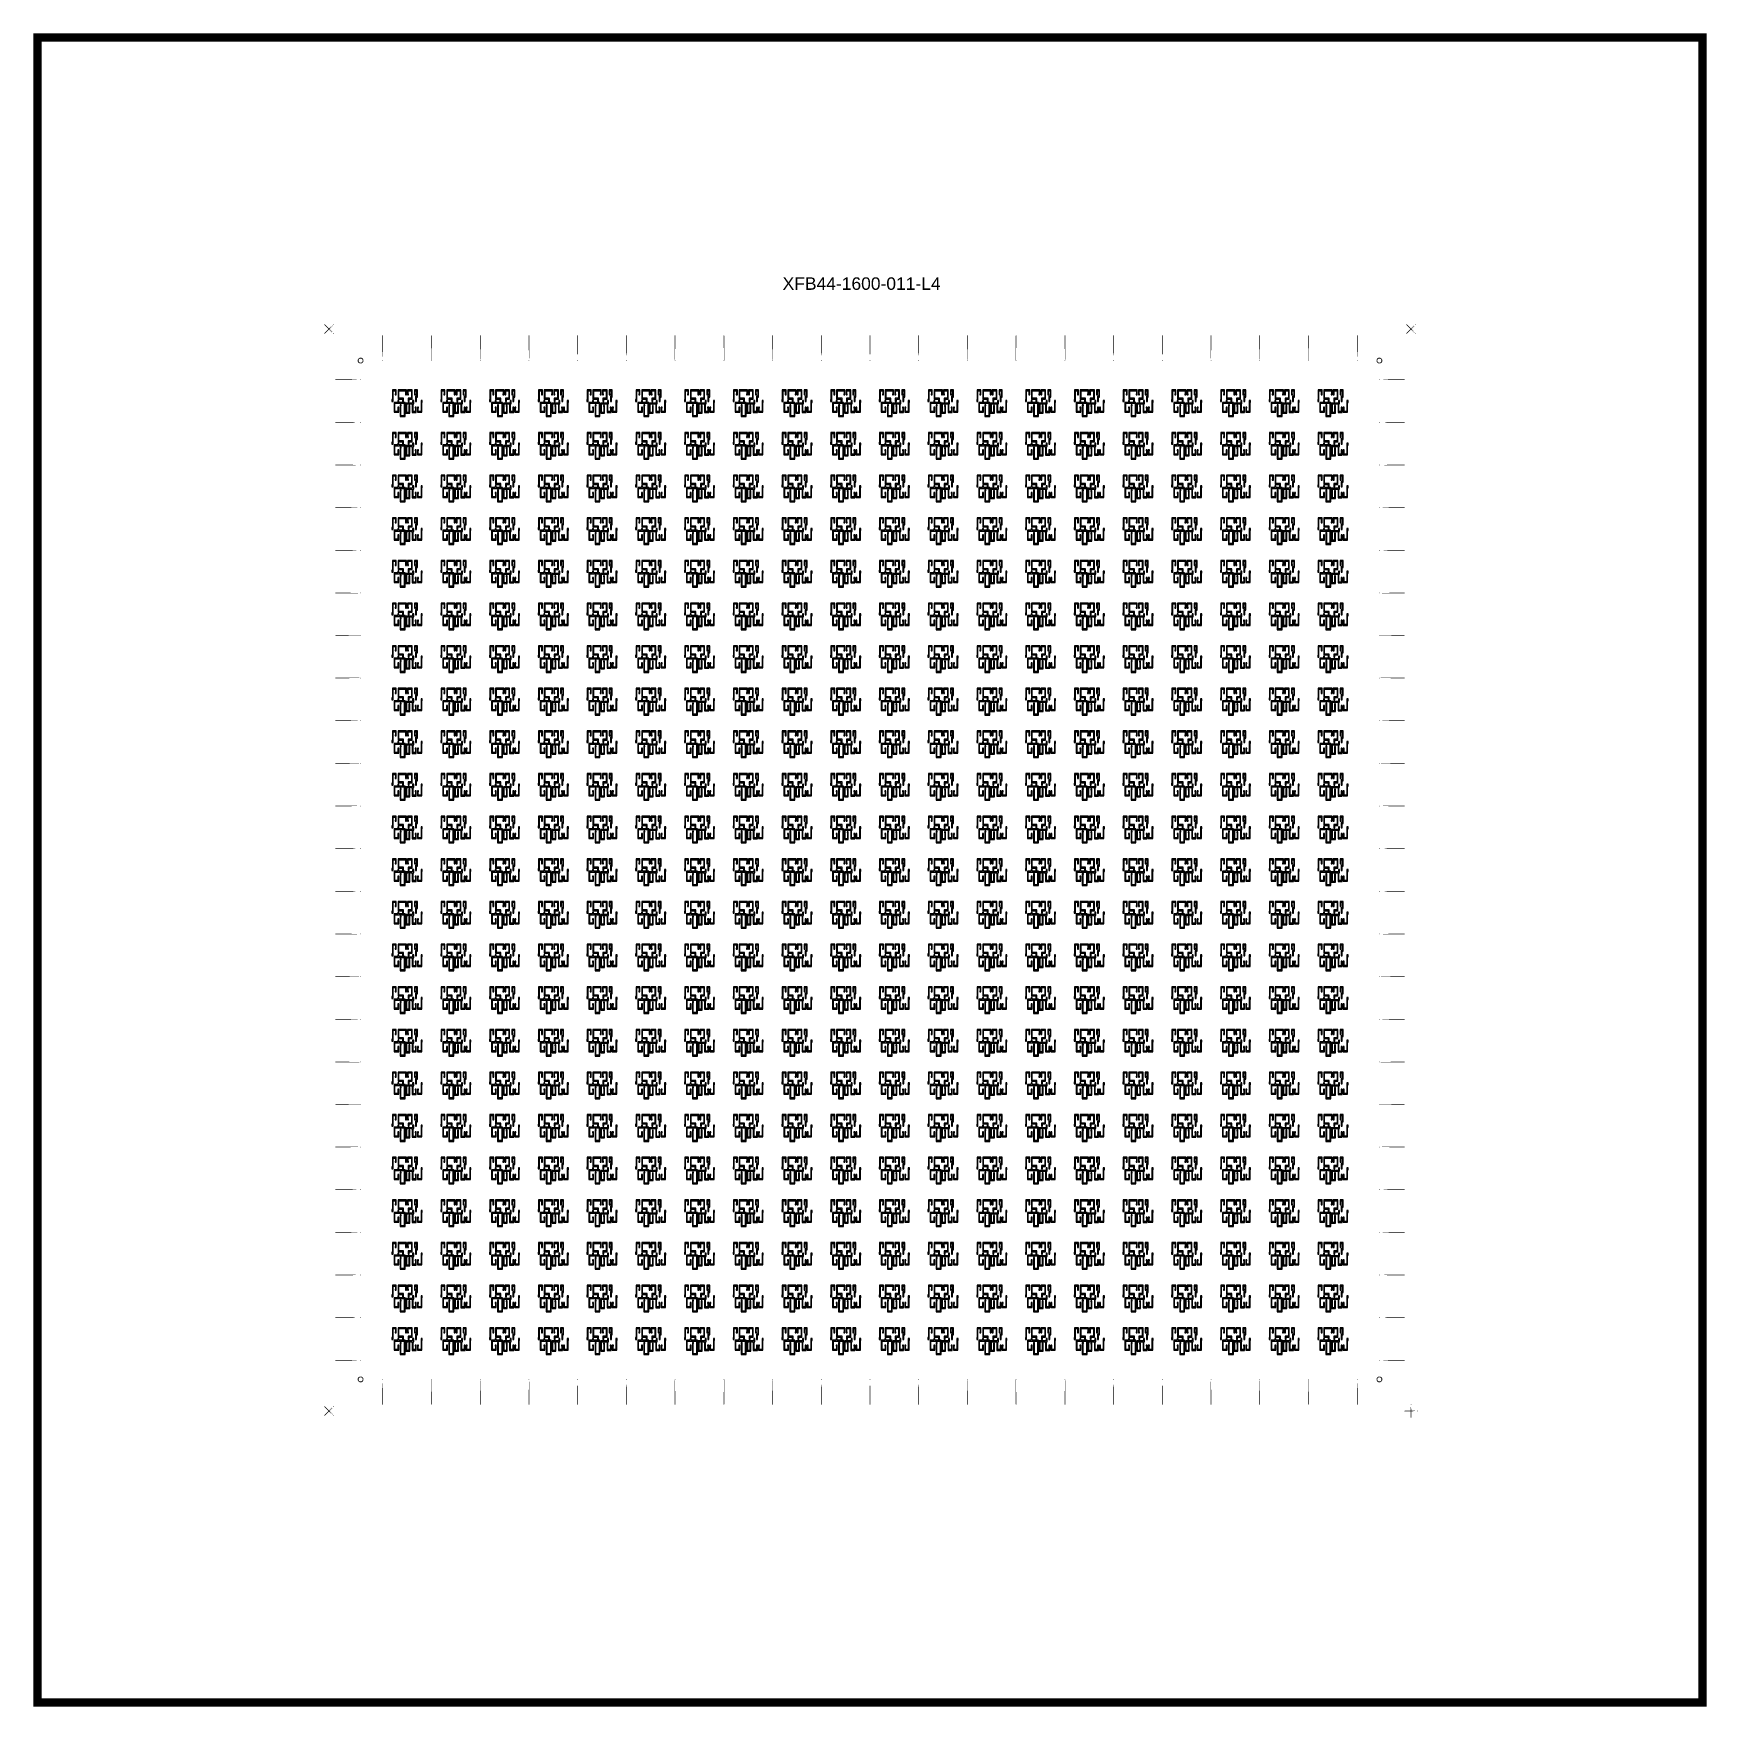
# Model space of a CAD drawing. Extents: x -100 to 100, y -100 to 100.
import ezdxf

# ---------------------------------------------------------------- set-up
doc = ezdxf.new("R2010")
doc.units = 0
doc.layers.get('0').update_dxf_attribs({"linetype": 'continuous'})
doc.layers.add('L4', color=7, linetype='continuous')
doc.styles.get("Standard").update_dxf_attribs({"font": 'ARIAL.TTF'})

msp = doc.modelspace()

# ---------------------------------------------------------------- texts
at = {"layer": 'L4'}
msp.add_text('XFB44-1600-011-L4', height=1.5, dxfattribs=at).set_placement((-10.5, 69.7))

# ---------------------------------------------------------------- blocks, each defined once
blk = doc.blocks.new('LDI_XFB44-1600-011_L4_B1')
at = {"layer": 'L4'}
for points in [[(-56.91, -55.61), (-56.91, -55), (-57.38, -55), (-57.38, -56.16), (-57.43, -56.16), (-57.43, -56.4), (-57.28, -56.4), (-57.28, -55.1), (-57.01, -55.1), (-57.01, -55.49), (-57.03, -55.49), (-57.03, -55.61), (-56.91, -55.61)], [(-55.69, -55.61), (-55.69, -55), (-56.7, -55), (-56.7, -56.11), (-56.17, -56.11), (-56.17, -56.4), (-56.05, -56.4), (-56.05, -56.01), (-56.6, -56.01), (-56.6, -55.1), (-55.79, -55.1), (-55.79, -55.49), (-55.81, -55.49), (-55.81, -55.61), (-55.69, -55.61)], [(-55.44, -55.61), (-55.44, -55.49), (-55.47, -55.49), (-55.47, -55.1), (-55.09, -55.1), (-55.09, -56.01), (-55.49, -56.01), (-55.49, -56.4), (-55.37, -56.4), (-55.37, -56.11), (-55, -56.11), (-55, -55), (-55.56, -55), (-55.56, -55.61), (-55.44, -55.61)], [(-54.61, -55.61), (-54.61, -55.49), (-54.63, -55.49), (-54.63, -55.1), (-54.47, -55.1), (-54.47, -55.77), (-54.6, -55.77), (-54.6, -56.4), (-54.48, -56.4), (-54.48, -55.86), (-54.37, -55.86), (-54.37, -55), (-54.73, -55), (-54.73, -55.61), (-54.61, -55.61)], [(-51.06, -55.61), (-51.06, -55), (-51.52, -55), (-51.52, -56.16), (-51.57, -56.16), (-51.57, -56.4), (-51.42, -56.4), (-51.42, -55.1), (-51.15, -55.1), (-51.15, -55.49), (-51.18, -55.49), (-51.18, -55.61), (-51.06, -55.61)], [(-49.84, -55.61), (-49.84, -55), (-50.84, -55), (-50.84, -56.11), (-50.32, -56.11), (-50.32, -56.4), (-50.19, -56.4), (-50.19, -56.01), (-50.75, -56.01), (-50.75, -55.1), (-49.94, -55.1), (-49.94, -55.49), (-49.96, -55.49), (-49.96, -55.61), (-49.84, -55.61)], [(-49.59, -55.61), (-49.59, -55.49), (-49.61, -55.49), (-49.61, -55.1), (-49.24, -55.1), (-49.24, -56.01), (-49.64, -56.01), (-49.64, -56.4), (-49.52, -56.4), (-49.52, -56.11), (-49.14, -56.11), (-49.14, -55), (-49.71, -55), (-49.71, -55.61), (-49.59, -55.61)], [(-48.76, -55.61), (-48.76, -55.49), (-48.78, -55.49), (-48.78, -55.1), (-48.61, -55.1), (-48.61, -55.77), (-48.75, -55.77), (-48.75, -56.4), (-48.62, -56.4), (-48.62, -55.86), (-48.52, -55.86), (-48.52, -55), (-48.88, -55), (-48.88, -55.61), (-48.76, -55.61)], [(-45.2, -55.61), (-45.2, -55), (-45.67, -55), (-45.67, -56.16), (-45.72, -56.16), (-45.72, -56.4), (-45.57, -56.4), (-45.57, -55.1), (-45.3, -55.1), (-45.3, -55.49), (-45.33, -55.49), (-45.33, -55.61), (-45.2, -55.61)], [(-43.99, -55.61), (-43.99, -55), (-44.99, -55), (-44.99, -56.11), (-44.46, -56.11), (-44.46, -56.4), (-44.34, -56.4), (-44.34, -56.01), (-44.89, -56.01), (-44.89, -55.1), (-44.08, -55.1), (-44.08, -55.49), (-44.11, -55.49), (-44.11, -55.61), (-43.99, -55.61)], [(-43.74, -55.61), (-43.74, -55.49), (-43.76, -55.49), (-43.76, -55.1), (-43.39, -55.1), (-43.39, -56.01), (-43.79, -56.01), (-43.79, -56.4), (-43.66, -56.4), (-43.66, -56.11), (-43.29, -56.11), (-43.29, -55), (-43.86, -55), (-43.86, -55.61), (-43.74, -55.61)], [(-42.9, -55.61), (-42.9, -55.49), (-42.93, -55.49), (-42.93, -55.1), (-42.76, -55.1), (-42.76, -55.77), (-42.89, -55.77), (-42.89, -56.4), (-42.77, -56.4), (-42.77, -55.86), (-42.66, -55.86), (-42.66, -55), (-43.02, -55), (-43.02, -55.61), (-42.9, -55.61)], [(-39.35, -55.61), (-39.35, -55), (-39.81, -55), (-39.81, -56.16), (-39.87, -56.16), (-39.87, -56.4), (-39.72, -56.4), (-39.72, -55.1), (-39.45, -55.1), (-39.45, -55.49), (-39.47, -55.49), (-39.47, -55.61), (-39.35, -55.61)], [(-38.13, -55.61), (-38.13, -55), (-39.14, -55), (-39.14, -56.11), (-38.61, -56.11), (-38.61, -56.4), (-38.49, -56.4), (-38.49, -56.01), (-39.04, -56.01), (-39.04, -55.1), (-38.23, -55.1), (-38.23, -55.49), (-38.25, -55.49), (-38.25, -55.61), (-38.13, -55.61)], [(-37.88, -55.61), (-37.88, -55.49), (-37.91, -55.49), (-37.91, -55.1), (-37.53, -55.1), (-37.53, -56.01), (-37.93, -56.01), (-37.93, -56.4), (-37.81, -56.4), (-37.81, -56.11), (-37.43, -56.11), (-37.43, -55), (-38, -55), (-38, -55.61), (-37.88, -55.61)], [(-37.05, -55.61), (-37.05, -55.49), (-37.07, -55.49), (-37.07, -55.1), (-36.91, -55.1), (-36.91, -55.77), (-37.04, -55.77), (-37.04, -56.4), (-36.92, -56.4), (-36.92, -55.86), (-36.81, -55.86), (-36.81, -55), (-37.17, -55), (-37.17, -55.61), (-37.05, -55.61)], [(-33.5, -55.61), (-33.5, -55), (-33.96, -55), (-33.96, -56.16), (-34.01, -56.16), (-34.01, -56.4), (-33.86, -56.4), (-33.86, -55.1), (-33.59, -55.1), (-33.59, -55.49), (-33.62, -55.49), (-33.62, -55.61), (-33.5, -55.61)], [(-32.28, -55.61), (-32.28, -55), (-33.28, -55), (-33.28, -56.11), (-32.75, -56.11), (-32.75, -56.4), (-32.63, -56.4), (-32.63, -56.01), (-33.18, -56.01), (-33.18, -55.1), (-32.38, -55.1), (-32.38, -55.49), (-32.4, -55.49), (-32.4, -55.61), (-32.28, -55.61)], [(-32.03, -55.61), (-32.03, -55.49), (-32.05, -55.49), (-32.05, -55.1), (-31.68, -55.1), (-31.68, -56.01), (-32.08, -56.01), (-32.08, -56.4), (-31.96, -56.4), (-31.96, -56.11), (-31.58, -56.11), (-31.58, -55), (-32.15, -55), (-32.15, -55.61), (-32.03, -55.61)], [(-31.19, -55.61), (-31.19, -55.49), (-31.22, -55.49), (-31.22, -55.1), (-31.05, -55.1), (-31.05, -55.77), (-31.18, -55.77), (-31.18, -56.4), (-31.06, -56.4), (-31.06, -55.86), (-30.96, -55.86), (-30.96, -55), (-31.32, -55), (-31.32, -55.61), (-31.19, -55.61)], [(-27.64, -55.61), (-27.64, -55), (-28.11, -55), (-28.11, -56.16), (-28.16, -56.16), (-28.16, -56.4), (-28.01, -56.4), (-28.01, -55.1), (-27.74, -55.1), (-27.74, -55.49), (-27.76, -55.49), (-27.76, -55.61), (-27.64, -55.61)], [(-26.42, -55.61), (-26.42, -55), (-27.43, -55), (-27.43, -56.11), (-26.9, -56.11), (-26.9, -56.4), (-26.78, -56.4), (-26.78, -56.01), (-27.33, -56.01), (-27.33, -55.1), (-26.52, -55.1), (-26.52, -55.49), (-26.55, -55.49), (-26.55, -55.61), (-26.42, -55.61)], [(-26.17, -55.61), (-26.17, -55.49), (-26.2, -55.49), (-26.2, -55.1), (-25.83, -55.1), (-25.83, -56.01), (-26.22, -56.01), (-26.22, -56.4), (-26.1, -56.4), (-26.1, -56.11), (-25.73, -56.11), (-25.73, -55), (-26.3, -55), (-26.3, -55.61), (-26.17, -55.61)], [(-25.34, -55.61), (-25.34, -55.49), (-25.37, -55.49), (-25.37, -55.1), (-25.2, -55.1), (-25.2, -55.77), (-25.33, -55.77), (-25.33, -56.4), (-25.21, -56.4), (-25.21, -55.86), (-25.1, -55.86), (-25.1, -55), (-25.46, -55), (-25.46, -55.61), (-25.34, -55.61)], [(-21.79, -55.61), (-21.79, -55), (-22.25, -55), (-22.25, -56.16), (-22.3, -56.16), (-22.3, -56.4), (-22.16, -56.4), (-22.16, -55.1), (-21.89, -55.1), (-21.89, -55.49), (-21.91, -55.49), (-21.91, -55.61), (-21.79, -55.61)], [(-20.57, -55.61), (-20.57, -55), (-21.57, -55), (-21.57, -56.11), (-21.05, -56.11), (-21.05, -56.4), (-20.93, -56.4), (-20.93, -56.01), (-21.48, -56.01), (-21.48, -55.1), (-20.67, -55.1), (-20.67, -55.49), (-20.69, -55.49), (-20.69, -55.61), (-20.57, -55.61)], [(-20.32, -55.61), (-20.32, -55.49), (-20.34, -55.49), (-20.34, -55.1), (-19.97, -55.1), (-19.97, -56.01), (-20.37, -56.01), (-20.37, -56.4), (-20.25, -56.4), (-20.25, -56.11), (-19.87, -56.11), (-19.87, -55), (-20.44, -55), (-20.44, -55.61), (-20.32, -55.61)], [(-19.49, -55.61), (-19.49, -55.49), (-19.51, -55.49), (-19.51, -55.1), (-19.35, -55.1), (-19.35, -55.77), (-19.48, -55.77), (-19.48, -56.4), (-19.35, -56.4), (-19.35, -55.86), (-19.25, -55.86), (-19.25, -55), (-19.61, -55), (-19.61, -55.61), (-19.49, -55.61)], [(-15.93, -55.61), (-15.93, -55), (-16.4, -55), (-16.4, -56.16), (-16.45, -56.16), (-16.45, -56.4), (-16.3, -56.4), (-16.3, -55.1), (-16.03, -55.1), (-16.03, -55.49), (-16.06, -55.49), (-16.06, -55.61), (-15.93, -55.61)], [(-14.72, -55.61), (-14.72, -55), (-15.72, -55), (-15.72, -56.11), (-15.19, -56.11), (-15.19, -56.4), (-15.07, -56.4), (-15.07, -56.01), (-15.62, -56.01), (-15.62, -55.1), (-14.81, -55.1), (-14.81, -55.49), (-14.84, -55.49), (-14.84, -55.61), (-14.72, -55.61)], [(-14.47, -55.61), (-14.47, -55.49), (-14.49, -55.49), (-14.49, -55.1), (-14.12, -55.1), (-14.12, -56.01), (-14.52, -56.01), (-14.52, -56.4), (-14.4, -56.4), (-14.4, -56.11), (-14.02, -56.11), (-14.02, -55), (-14.59, -55), (-14.59, -55.61), (-14.47, -55.61)], [(-13.63, -55.61), (-13.63, -55.49), (-13.66, -55.49), (-13.66, -55.1), (-13.49, -55.1), (-13.49, -55.77), (-13.62, -55.77), (-13.62, -56.4), (-13.5, -56.4), (-13.5, -55.86), (-13.39, -55.86), (-13.39, -55), (-13.76, -55), (-13.76, -55.61), (-13.63, -55.61)], [(-10.08, -55.61), (-10.08, -55), (-10.55, -55), (-10.55, -56.16), (-10.6, -56.16), (-10.6, -56.4), (-10.45, -56.4), (-10.45, -55.1), (-10.18, -55.1), (-10.18, -55.49), (-10.2, -55.49), (-10.2, -55.61), (-10.08, -55.61)], [(-8.86, -55.61), (-8.86, -55), (-9.87, -55), (-9.87, -56.11), (-9.34, -56.11), (-9.34, -56.4), (-9.22, -56.4), (-9.22, -56.01), (-9.77, -56.01), (-9.77, -55.1), (-8.96, -55.1), (-8.96, -55.49), (-8.99, -55.49), (-8.99, -55.61), (-8.86, -55.61)], [(-8.61, -55.61), (-8.61, -55.49), (-8.64, -55.49), (-8.64, -55.1), (-8.26, -55.1), (-8.26, -56.01), (-8.66, -56.01), (-8.66, -56.4), (-8.54, -56.4), (-8.54, -56.11), (-8.17, -56.11), (-8.17, -55), (-8.74, -55), (-8.74, -55.61), (-8.61, -55.61)], [(-7.78, -55.61), (-7.78, -55.49), (-7.8, -55.49), (-7.8, -55.1), (-7.64, -55.1), (-7.64, -55.77), (-7.77, -55.77), (-7.77, -56.4), (-7.65, -56.4), (-7.65, -55.86), (-7.54, -55.86), (-7.54, -55), (-7.9, -55), (-7.9, -55.61), (-7.78, -55.61)], [(-4.23, -55.61), (-4.23, -55), (-4.69, -55), (-4.69, -56.16), (-4.74, -56.16), (-4.74, -56.4), (-4.6, -56.4), (-4.6, -55.1), (-4.33, -55.1), (-4.33, -55.49), (-4.35, -55.49), (-4.35, -55.61), (-4.23, -55.61)], [(-3.01, -55.61), (-3.01, -55), (-4.01, -55), (-4.01, -56.11), (-3.49, -56.11), (-3.49, -56.4), (-3.36, -56.4), (-3.36, -56.01), (-3.92, -56.01), (-3.92, -55.1), (-3.11, -55.1), (-3.11, -55.49), (-3.13, -55.49), (-3.13, -55.61), (-3.01, -55.61)], [(-2.76, -55.61), (-2.76, -55.49), (-2.78, -55.49), (-2.78, -55.1), (-2.41, -55.1), (-2.41, -56.01), (-2.81, -56.01), (-2.81, -56.4), (-2.69, -56.4), (-2.69, -56.11), (-2.31, -56.11), (-2.31, -55), (-2.88, -55), (-2.88, -55.61), (-2.76, -55.61)], [(-1.93, -55.61), (-1.93, -55.49), (-1.95, -55.49), (-1.95, -55.1), (-1.78, -55.1), (-1.78, -55.77), (-1.92, -55.77), (-1.92, -56.4), (-1.79, -56.4), (-1.79, -55.86), (-1.69, -55.86), (-1.69, -55), (-2.05, -55), (-2.05, -55.61), (-1.93, -55.61)], [(1.63, -55.61), (1.63, -55), (1.16, -55), (1.16, -56.16), (1.11, -56.16), (1.11, -56.4), (1.26, -56.4), (1.26, -55.1), (1.53, -55.1), (1.53, -55.49), (1.5, -55.49), (1.5, -55.61), (1.63, -55.61)], [(2.84, -55.61), (2.84, -55), (1.84, -55), (1.84, -56.11), (2.37, -56.11), (2.37, -56.4), (2.49, -56.4), (2.49, -56.01), (1.94, -56.01), (1.94, -55.1), (2.75, -55.1), (2.75, -55.49), (2.72, -55.49), (2.72, -55.61), (2.84, -55.61)], [(3.09, -55.61), (3.09, -55.49), (3.07, -55.49), (3.07, -55.1), (3.44, -55.1), (3.44, -56.01), (3.04, -56.01), (3.04, -56.4), (3.17, -56.4), (3.17, -56.11), (3.54, -56.11), (3.54, -55), (2.97, -55), (2.97, -55.61), (3.09, -55.61)], [(3.93, -55.61), (3.93, -55.49), (3.9, -55.49), (3.9, -55.1), (4.07, -55.1), (4.07, -55.77), (3.94, -55.77), (3.94, -56.4), (4.06, -56.4), (4.06, -55.86), (4.17, -55.86), (4.17, -55), (3.81, -55), (3.81, -55.61), (3.93, -55.61)], [(7.48, -55.61), (7.48, -55), (7.01, -55), (7.01, -56.16), (6.96, -56.16), (6.96, -56.4), (7.11, -56.4), (7.11, -55.1), (7.38, -55.1), (7.38, -55.49), (7.36, -55.49), (7.36, -55.61), (7.48, -55.61)], [(8.7, -55.61), (8.7, -55), (7.69, -55), (7.69, -56.11), (8.22, -56.11), (8.22, -56.4), (8.34, -56.4), (8.34, -56.01), (7.79, -56.01), (7.79, -55.1), (8.6, -55.1), (8.6, -55.49), (8.58, -55.49), (8.58, -55.61), (8.7, -55.61)], [(8.95, -55.61), (8.95, -55.49), (8.92, -55.49), (8.92, -55.1), (9.3, -55.1), (9.3, -56.01), (8.9, -56.01), (8.9, -56.4), (9.02, -56.4), (9.02, -56.11), (9.39, -56.11), (9.39, -55), (8.83, -55), (8.83, -55.61), (8.95, -55.61)], [(9.78, -55.61), (9.78, -55.49), (9.76, -55.49), (9.76, -55.1), (9.92, -55.1), (9.92, -55.77), (9.79, -55.77), (9.79, -56.4), (9.91, -56.4), (9.91, -55.86), (10.02, -55.86), (10.02, -55), (9.66, -55), (9.66, -55.61), (9.78, -55.61)], [(13.33, -55.61), (13.33, -55), (12.87, -55), (12.87, -56.16), (12.82, -56.16), (12.82, -56.4), (12.97, -56.4), (12.97, -55.1), (13.24, -55.1), (13.24, -55.49), (13.21, -55.49), (13.21, -55.61), (13.33, -55.61)], [(14.55, -55.61), (14.55, -55), (13.55, -55), (13.55, -56.11), (14.07, -56.11), (14.07, -56.4), (14.2, -56.4), (14.2, -56.01), (13.64, -56.01), (13.64, -55.1), (14.45, -55.1), (14.45, -55.49), (14.43, -55.49), (14.43, -55.61), (14.55, -55.61)], [(14.8, -55.61), (14.8, -55.49), (14.78, -55.49), (14.78, -55.1), (15.15, -55.1), (15.15, -56.01), (14.75, -56.01), (14.75, -56.4), (14.87, -56.4), (14.87, -56.11), (15.25, -56.11), (15.25, -55), (14.68, -55), (14.68, -55.61), (14.8, -55.61)], [(15.63, -55.61), (15.63, -55.49), (15.61, -55.49), (15.61, -55.1), (15.78, -55.1), (15.78, -55.77), (15.65, -55.77), (15.65, -56.4), (15.77, -56.4), (15.77, -55.86), (15.87, -55.86), (15.87, -55), (15.51, -55), (15.51, -55.61), (15.63, -55.61)], [(19.19, -55.61), (19.19, -55), (18.72, -55), (18.72, -56.16), (18.67, -56.16), (18.67, -56.4), (18.82, -56.4), (18.82, -55.1), (19.09, -55.1), (19.09, -55.49), (19.07, -55.49), (19.07, -55.61), (19.19, -55.61)], [(20.41, -55.61), (20.41, -55), (19.4, -55), (19.4, -56.11), (19.93, -56.11), (19.93, -56.4), (20.05, -56.4), (20.05, -56.01), (19.5, -56.01), (19.5, -55.1), (20.31, -55.1), (20.31, -55.49), (20.28, -55.49), (20.28, -55.61), (20.41, -55.61)], [(20.66, -55.61), (20.66, -55.49), (20.63, -55.49), (20.63, -55.1), (21, -55.1), (21, -56.01), (20.6, -56.01), (20.6, -56.4), (20.73, -56.4), (20.73, -56.11), (21.1, -56.11), (21.1, -55), (20.53, -55), (20.53, -55.61), (20.66, -55.61)], [(21.49, -55.61), (21.49, -55.49), (21.46, -55.49), (21.46, -55.1), (21.63, -55.1), (21.63, -55.77), (21.5, -55.77), (21.5, -56.4), (21.62, -56.4), (21.62, -55.86), (21.73, -55.86), (21.73, -55), (21.37, -55), (21.37, -55.61), (21.49, -55.61)], [(25.04, -55.61), (25.04, -55), (24.58, -55), (24.58, -56.16), (24.52, -56.16), (24.52, -56.4), (24.67, -56.4), (24.67, -55.1), (24.94, -55.1), (24.94, -55.49), (24.92, -55.49), (24.92, -55.61), (25.04, -55.61)], [(26.26, -55.61), (26.26, -55), (25.25, -55), (25.25, -56.11), (25.78, -56.11), (25.78, -56.4), (25.9, -56.4), (25.9, -56.01), (25.35, -56.01), (25.35, -55.1), (26.16, -55.1), (26.16, -55.49), (26.14, -55.49), (26.14, -55.61), (26.26, -55.61)], [(26.51, -55.61), (26.51, -55.49), (26.48, -55.49), (26.48, -55.1), (26.86, -55.1), (26.86, -56.01), (26.46, -56.01), (26.46, -56.4), (26.58, -56.4), (26.58, -56.11), (26.96, -56.11), (26.96, -55), (26.39, -55), (26.39, -55.61), (26.51, -55.61)], [(27.34, -55.61), (27.34, -55.49), (27.32, -55.49), (27.32, -55.1), (27.48, -55.1), (27.48, -55.77), (27.35, -55.77), (27.35, -56.4), (27.47, -56.4), (27.47, -55.86), (27.58, -55.86), (27.58, -55), (27.22, -55), (27.22, -55.61), (27.34, -55.61)], [(30.89, -55.61), (30.89, -55), (30.43, -55), (30.43, -56.16), (30.38, -56.16), (30.38, -56.4), (30.53, -56.4), (30.53, -55.1), (30.8, -55.1), (30.8, -55.49), (30.77, -55.49), (30.77, -55.61), (30.89, -55.61)], [(32.11, -55.61), (32.11, -55), (31.11, -55), (31.11, -56.11), (31.64, -56.11), (31.64, -56.4), (31.76, -56.4), (31.76, -56.01), (31.21, -56.01), (31.21, -55.1), (32.01, -55.1), (32.01, -55.49), (31.99, -55.49), (31.99, -55.61), (32.11, -55.61)], [(32.36, -55.61), (32.36, -55.49), (32.34, -55.49), (32.34, -55.1), (32.71, -55.1), (32.71, -56.01), (32.31, -56.01), (32.31, -56.4), (32.43, -56.4), (32.43, -56.11), (32.81, -56.11), (32.81, -55), (32.24, -55), (32.24, -55.61), (32.36, -55.61)], [(33.2, -55.61), (33.2, -55.49), (33.17, -55.49), (33.17, -55.1), (33.34, -55.1), (33.34, -55.77), (33.21, -55.77), (33.21, -56.4), (33.33, -56.4), (33.33, -55.86), (33.43, -55.86), (33.43, -55), (33.07, -55), (33.07, -55.61), (33.2, -55.61)], [(36.75, -55.61), (36.75, -55), (36.28, -55), (36.28, -56.16), (36.23, -56.16), (36.23, -56.4), (36.38, -56.4), (36.38, -55.1), (36.65, -55.1), (36.65, -55.49), (36.63, -55.49), (36.63, -55.61), (36.75, -55.61)], [(37.97, -55.61), (37.97, -55), (36.96, -55), (36.96, -56.11), (37.49, -56.11), (37.49, -56.4), (37.61, -56.4), (37.61, -56.01), (37.06, -56.01), (37.06, -55.1), (37.87, -55.1), (37.87, -55.49), (37.84, -55.49), (37.84, -55.61), (37.97, -55.61)], [(38.22, -55.61), (38.22, -55.49), (38.19, -55.49), (38.19, -55.1), (38.57, -55.1), (38.57, -56.01), (38.17, -56.01), (38.17, -56.4), (38.29, -56.4), (38.29, -56.11), (38.66, -56.11), (38.66, -55), (38.09, -55), (38.09, -55.61), (38.22, -55.61)], [(39.05, -55.61), (39.05, -55.49), (39.02, -55.49), (39.02, -55.1), (39.19, -55.1), (39.19, -55.77), (39.06, -55.77), (39.06, -56.4), (39.18, -56.4), (39.18, -55.86), (39.29, -55.86), (39.29, -55), (38.93, -55), (38.93, -55.61), (39.05, -55.61)], [(42.6, -55.61), (42.6, -55), (42.14, -55), (42.14, -56.16), (42.09, -56.16), (42.09, -56.4), (42.23, -56.4), (42.23, -55.1), (42.5, -55.1), (42.5, -55.49), (42.48, -55.49), (42.48, -55.61), (42.6, -55.61)], [(43.82, -55.61), (43.82, -55), (42.82, -55), (42.82, -56.11), (43.34, -56.11), (43.34, -56.4), (43.46, -56.4), (43.46, -56.01), (42.91, -56.01), (42.91, -55.1), (43.72, -55.1), (43.72, -55.49), (43.7, -55.49), (43.7, -55.61), (43.82, -55.61)], [(44.07, -55.61), (44.07, -55.49), (44.05, -55.49), (44.05, -55.1), (44.42, -55.1), (44.42, -56.01), (44.02, -56.01), (44.02, -56.4), (44.14, -56.4), (44.14, -56.11), (44.52, -56.11), (44.52, -55), (43.95, -55), (43.95, -55.61), (44.07, -55.61)], [(44.9, -55.61), (44.9, -55.49), (44.88, -55.49), (44.88, -55.1), (45.04, -55.1), (45.04, -55.77), (44.91, -55.77), (44.91, -56.4), (45.04, -56.4), (45.04, -55.86), (45.14, -55.86), (45.14, -55), (44.78, -55), (44.78, -55.61), (44.9, -55.61)], [(48.46, -55.61), (48.46, -55), (47.99, -55), (47.99, -56.16), (47.94, -56.16), (47.94, -56.4), (48.09, -56.4), (48.09, -55.1), (48.36, -55.1), (48.36, -55.49), (48.33, -55.49), (48.33, -55.61), (48.46, -55.61)], [(49.67, -55.61), (49.67, -55), (48.67, -55), (48.67, -56.11), (49.2, -56.11), (49.2, -56.4), (49.32, -56.4), (49.32, -56.01), (48.77, -56.01), (48.77, -55.1), (49.58, -55.1), (49.58, -55.49), (49.55, -55.49), (49.55, -55.61), (49.67, -55.61)], [(49.92, -55.61), (49.92, -55.49), (49.9, -55.49), (49.9, -55.1), (50.27, -55.1), (50.27, -56.01), (49.87, -56.01), (49.87, -56.4), (50, -56.4), (50, -56.11), (50.37, -56.11), (50.37, -55), (49.8, -55), (49.8, -55.61), (49.92, -55.61)], [(50.76, -55.61), (50.76, -55.49), (50.73, -55.49), (50.73, -55.1), (50.9, -55.1), (50.9, -55.77), (50.77, -55.77), (50.77, -56.4), (50.89, -56.4), (50.89, -55.86), (51, -55.86), (51, -55), (50.63, -55), (50.63, -55.61), (50.76, -55.61)], [(54.31, -55.61), (54.31, -55), (53.84, -55), (53.84, -56.16), (53.79, -56.16), (53.79, -56.4), (53.94, -56.4), (53.94, -55.1), (54.21, -55.1), (54.21, -55.49), (54.19, -55.49), (54.19, -55.61), (54.31, -55.61)], [(55.53, -55.61), (55.53, -55), (54.52, -55), (54.52, -56.11), (55.05, -56.11), (55.05, -56.4), (55.17, -56.4), (55.17, -56.01), (54.62, -56.01), (54.62, -55.1), (55.43, -55.1), (55.43, -55.49), (55.41, -55.49), (55.41, -55.61), (55.53, -55.61)], [(55.78, -55.61), (55.78, -55.49), (55.75, -55.49), (55.75, -55.1), (56.13, -55.1), (56.13, -56.01), (55.73, -56.01), (55.73, -56.4), (55.85, -56.4), (55.85, -56.11), (56.22, -56.11), (56.22, -55), (55.66, -55), (55.66, -55.61), (55.78, -55.61)], [(56.61, -55.61), (56.61, -55.49), (56.59, -55.49), (56.59, -55.1), (56.75, -55.1), (56.75, -55.77), (56.62, -55.77), (56.62, -56.4), (56.74, -56.4), (56.74, -55.86), (56.85, -55.86), (56.85, -55), (56.49, -55), (56.49, -55.61), (56.61, -55.61)], [(-55.95, -58.11), (-56.35, -58.11), (-56.35, -56.9), (-56.33, -56.9), (-56.33, -56.78), (-56.45, -56.78), (-56.45, -58.21), (-55.86, -58.21), (-55.86, -56.5), (-56.62, -56.5), (-56.62, -56.28), (-56.74, -56.28), (-56.74, -56.5), (-57.17, -56.5), (-57.17, -57.68), (-56.62, -57.68), (-56.62, -57.07), (-56.74, -57.07), (-56.74, -57.2), (-56.72, -57.2), (-56.72, -57.59), (-57.08, -57.59), (-57.08, -56.6), (-55.95, -56.6), (-55.95, -58.11)], [(-54.63, -57.2), (-54.6, -57.2), (-54.6, -57.61), (-54.9, -57.61), (-54.9, -56.67), (-54.82, -56.67), (-54.82, -56.28), (-54.95, -56.28), (-54.95, -56.58), (-55.76, -56.58), (-55.76, -57.8), (-55.3, -57.8), (-55.3, -56.86), (-55.42, -56.86), (-55.42, -56.98), (-55.4, -56.98), (-55.4, -57.71), (-55.66, -57.71), (-55.66, -56.67), (-54.99, -56.67), (-54.99, -57.71), (-54.51, -57.71), (-54.51, -57.07), (-54.63, -57.07), (-54.63, -57.2)], [(-54.25, -57.2), (-54.25, -57.07), (-54.37, -57.07), (-54.37, -57.68), (-53.84, -57.68), (-53.84, -56.52), (-53.79, -56.52), (-53.79, -56.28), (-53.94, -56.28), (-53.94, -57.59), (-54.27, -57.59), (-54.27, -57.2), (-54.25, -57.2)], [(-50.1, -58.11), (-50.5, -58.11), (-50.5, -56.9), (-50.47, -56.9), (-50.47, -56.78), (-50.59, -56.78), (-50.59, -58.21), (-50, -58.21), (-50, -56.5), (-50.77, -56.5), (-50.77, -56.28), (-50.89, -56.28), (-50.89, -56.5), (-51.32, -56.5), (-51.32, -57.68), (-50.77, -57.68), (-50.77, -57.07), (-50.89, -57.07), (-50.89, -57.2), (-50.86, -57.2), (-50.86, -57.59), (-51.22, -57.59), (-51.22, -56.6), (-50.1, -56.6), (-50.1, -58.11)], [(-48.77, -57.2), (-48.75, -57.2), (-48.75, -57.61), (-49.04, -57.61), (-49.04, -56.67), (-48.97, -56.67), (-48.97, -56.28), (-49.09, -56.28), (-49.09, -56.58), (-49.91, -56.58), (-49.91, -57.8), (-49.44, -57.8), (-49.44, -56.86), (-49.57, -56.86), (-49.57, -56.98), (-49.54, -56.98), (-49.54, -57.71), (-49.81, -57.71), (-49.81, -56.67), (-49.14, -56.67), (-49.14, -57.71), (-48.65, -57.71), (-48.65, -57.07), (-48.77, -57.07), (-48.77, -57.2)], [(-48.39, -57.2), (-48.39, -57.07), (-48.52, -57.07), (-48.52, -57.68), (-47.99, -57.68), (-47.99, -56.52), (-47.94, -56.52), (-47.94, -56.28), (-48.09, -56.28), (-48.09, -57.59), (-48.42, -57.59), (-48.42, -57.2), (-48.39, -57.2)], [(-44.25, -58.11), (-44.64, -58.11), (-44.64, -56.9), (-44.62, -56.9), (-44.62, -56.78), (-44.74, -56.78), (-44.74, -58.21), (-44.15, -58.21), (-44.15, -56.5), (-44.91, -56.5), (-44.91, -56.28), (-45.04, -56.28), (-45.04, -56.5), (-45.47, -56.5), (-45.47, -57.68), (-44.91, -57.68), (-44.91, -57.07), (-45.04, -57.07), (-45.04, -57.2), (-45.01, -57.2), (-45.01, -57.59), (-45.37, -57.59), (-45.37, -56.6), (-44.25, -56.6), (-44.25, -58.11)], [(-42.92, -57.2), (-42.9, -57.2), (-42.9, -57.61), (-43.19, -57.61), (-43.19, -56.67), (-43.12, -56.67), (-43.12, -56.28), (-43.24, -56.28), (-43.24, -56.58), (-44.05, -56.58), (-44.05, -57.8), (-43.59, -57.8), (-43.59, -56.86), (-43.71, -56.86), (-43.71, -56.98), (-43.69, -56.98), (-43.69, -57.71), (-43.96, -57.71), (-43.96, -56.67), (-43.29, -56.67), (-43.29, -57.71), (-42.8, -57.71), (-42.8, -57.07), (-42.92, -57.07), (-42.92, -57.2)], [(-42.54, -57.2), (-42.54, -57.07), (-42.66, -57.07), (-42.66, -57.68), (-42.14, -57.68), (-42.14, -56.52), (-42.09, -56.52), (-42.09, -56.28), (-42.23, -56.28), (-42.23, -57.59), (-42.57, -57.59), (-42.57, -57.2), (-42.54, -57.2)], [(-38.39, -58.11), (-38.79, -58.11), (-38.79, -56.9), (-38.77, -56.9), (-38.77, -56.78), (-38.89, -56.78), (-38.89, -58.21), (-38.3, -58.21), (-38.3, -56.5), (-39.06, -56.5), (-39.06, -56.28), (-39.18, -56.28), (-39.18, -56.5), (-39.61, -56.5), (-39.61, -57.68), (-39.06, -57.68), (-39.06, -57.07), (-39.18, -57.07), (-39.18, -57.2), (-39.16, -57.2), (-39.16, -57.59), (-39.51, -57.59), (-39.51, -56.6), (-38.39, -56.6), (-38.39, -58.11)], [(-37.07, -57.2), (-37.04, -57.2), (-37.04, -57.61), (-37.34, -57.61), (-37.34, -56.67), (-37.26, -56.67), (-37.26, -56.28), (-37.39, -56.28), (-37.39, -56.58), (-38.2, -56.58), (-38.2, -57.8), (-37.74, -57.8), (-37.74, -56.86), (-37.86, -56.86), (-37.86, -56.98), (-37.84, -56.98), (-37.84, -57.71), (-38.1, -57.71), (-38.1, -56.67), (-37.43, -56.67), (-37.43, -57.71), (-36.94, -57.71), (-36.94, -57.07), (-37.07, -57.07), (-37.07, -57.2)], [(-36.69, -57.2), (-36.69, -57.07), (-36.81, -57.07), (-36.81, -57.68), (-36.28, -57.68), (-36.28, -56.52), (-36.23, -56.52), (-36.23, -56.28), (-36.38, -56.28), (-36.38, -57.59), (-36.71, -57.59), (-36.71, -57.2), (-36.69, -57.2)], [(-32.54, -58.11), (-32.94, -58.11), (-32.94, -56.9), (-32.91, -56.9), (-32.91, -56.78), (-33.03, -56.78), (-33.03, -58.21), (-32.44, -58.21), (-32.44, -56.5), (-33.21, -56.5), (-33.21, -56.28), (-33.33, -56.28), (-33.33, -56.5), (-33.76, -56.5), (-33.76, -57.68), (-33.21, -57.68), (-33.21, -57.07), (-33.33, -57.07), (-33.33, -57.2), (-33.3, -57.2), (-33.3, -57.59), (-33.66, -57.59), (-33.66, -56.6), (-32.54, -56.6), (-32.54, -58.11)], [(-31.21, -57.2), (-31.19, -57.2), (-31.19, -57.61), (-31.48, -57.61), (-31.48, -56.67), (-31.41, -56.67), (-31.41, -56.28), (-31.53, -56.28), (-31.53, -56.58), (-32.35, -56.58), (-32.35, -57.8), (-31.88, -57.8), (-31.88, -56.86), (-32.01, -56.86), (-32.01, -56.98), (-31.98, -56.98), (-31.98, -57.71), (-32.25, -57.71), (-32.25, -56.67), (-31.58, -56.67), (-31.58, -57.71), (-31.09, -57.71), (-31.09, -57.07), (-31.21, -57.07), (-31.21, -57.2)], [(-30.83, -57.2), (-30.83, -57.07), (-30.96, -57.07), (-30.96, -57.68), (-30.43, -57.68), (-30.43, -56.52), (-30.38, -56.52), (-30.38, -56.28), (-30.53, -56.28), (-30.53, -57.59), (-30.86, -57.59), (-30.86, -57.2), (-30.83, -57.2)], [(-26.69, -58.11), (-27.08, -58.11), (-27.08, -56.9), (-27.06, -56.9), (-27.06, -56.78), (-27.18, -56.78), (-27.18, -58.21), (-26.59, -58.21), (-26.59, -56.5), (-27.35, -56.5), (-27.35, -56.28), (-27.47, -56.28), (-27.47, -56.5), (-27.91, -56.5), (-27.91, -57.68), (-27.35, -57.68), (-27.35, -57.07), (-27.47, -57.07), (-27.47, -57.2), (-27.45, -57.2), (-27.45, -57.59), (-27.81, -57.59), (-27.81, -56.6), (-26.69, -56.6), (-26.69, -58.11)], [(-25.36, -57.2), (-25.33, -57.2), (-25.33, -57.61), (-25.63, -57.61), (-25.63, -56.67), (-25.56, -56.67), (-25.56, -56.28), (-25.68, -56.28), (-25.68, -56.58), (-26.49, -56.58), (-26.49, -57.8), (-26.03, -57.8), (-26.03, -56.86), (-26.15, -56.86), (-26.15, -56.98), (-26.13, -56.98), (-26.13, -57.71), (-26.4, -57.71), (-26.4, -56.67), (-25.73, -56.67), (-25.73, -57.71), (-25.24, -57.71), (-25.24, -57.07), (-25.36, -57.07), (-25.36, -57.2)], [(-24.98, -57.2), (-24.98, -57.07), (-25.1, -57.07), (-25.1, -57.68), (-24.58, -57.68), (-24.58, -56.52), (-24.52, -56.52), (-24.52, -56.28), (-24.67, -56.28), (-24.67, -57.59), (-25, -57.59), (-25, -57.2), (-24.98, -57.2)], [(-20.83, -58.11), (-21.23, -58.11), (-21.23, -56.9), (-21.2, -56.9), (-21.2, -56.78), (-21.33, -56.78), (-21.33, -58.21), (-20.74, -58.21), (-20.74, -56.5), (-21.5, -56.5), (-21.5, -56.28), (-21.62, -56.28), (-21.62, -56.5), (-22.05, -56.5), (-22.05, -57.68), (-21.5, -57.68), (-21.5, -57.07), (-21.62, -57.07), (-21.62, -57.2), (-21.6, -57.2), (-21.6, -57.59), (-21.95, -57.59), (-21.95, -56.6), (-20.83, -56.6), (-20.83, -58.11)], [(-19.51, -57.2), (-19.48, -57.2), (-19.48, -57.61), (-19.77, -57.61), (-19.77, -56.67), (-19.7, -56.67), (-19.7, -56.28), (-19.82, -56.28), (-19.82, -56.58), (-20.64, -56.58), (-20.64, -57.8), (-20.18, -57.8), (-20.18, -56.86), (-20.3, -56.86), (-20.3, -56.98), (-20.27, -56.98), (-20.27, -57.71), (-20.54, -57.71), (-20.54, -56.67), (-19.87, -56.67), (-19.87, -57.71), (-19.38, -57.71), (-19.38, -57.07), (-19.51, -57.07), (-19.51, -57.2)], [(-19.13, -57.2), (-19.13, -57.07), (-19.25, -57.07), (-19.25, -57.68), (-18.72, -57.68), (-18.72, -56.52), (-18.67, -56.52), (-18.67, -56.28), (-18.82, -56.28), (-18.82, -57.59), (-19.15, -57.59), (-19.15, -57.2), (-19.13, -57.2)], [(-14.98, -58.11), (-15.37, -58.11), (-15.37, -56.9), (-15.35, -56.9), (-15.35, -56.78), (-15.47, -56.78), (-15.47, -58.21), (-14.88, -58.21), (-14.88, -56.5), (-15.65, -56.5), (-15.65, -56.28), (-15.77, -56.28), (-15.77, -56.5), (-16.2, -56.5), (-16.2, -57.68), (-15.65, -57.68), (-15.65, -57.07), (-15.77, -57.07), (-15.77, -57.2), (-15.74, -57.2), (-15.74, -57.59), (-16.1, -57.59), (-16.1, -56.6), (-14.98, -56.6), (-14.98, -58.11)], [(-13.65, -57.2), (-13.63, -57.2), (-13.63, -57.61), (-13.92, -57.61), (-13.92, -56.67), (-13.85, -56.67), (-13.85, -56.28), (-13.97, -56.28), (-13.97, -56.58), (-14.79, -56.58), (-14.79, -57.8), (-14.32, -57.8), (-14.32, -56.86), (-14.44, -56.86), (-14.44, -56.98), (-14.42, -56.98), (-14.42, -57.71), (-14.69, -57.71), (-14.69, -56.67), (-14.02, -56.67), (-14.02, -57.71), (-13.53, -57.71), (-13.53, -57.07), (-13.65, -57.07), (-13.65, -57.2)], [(-13.27, -57.2), (-13.27, -57.07), (-13.39, -57.07), (-13.39, -57.68), (-12.87, -57.68), (-12.87, -56.52), (-12.82, -56.52), (-12.82, -56.28), (-12.97, -56.28), (-12.97, -57.59), (-13.3, -57.59), (-13.3, -57.2), (-13.27, -57.2)], [(-9.13, -58.11), (-9.52, -58.11), (-9.52, -56.9), (-9.5, -56.9), (-9.5, -56.78), (-9.62, -56.78), (-9.62, -58.21), (-9.03, -58.21), (-9.03, -56.5), (-9.79, -56.5), (-9.79, -56.28), (-9.91, -56.28), (-9.91, -56.5), (-10.34, -56.5), (-10.34, -57.68), (-9.79, -57.68), (-9.79, -57.07), (-9.91, -57.07), (-9.91, -57.2), (-9.89, -57.2), (-9.89, -57.59), (-10.25, -57.59), (-10.25, -56.6), (-9.13, -56.6), (-9.13, -58.11)], [(-7.8, -57.2), (-7.77, -57.2), (-7.77, -57.61), (-8.07, -57.61), (-8.07, -56.67), (-8, -56.67), (-8, -56.28), (-8.12, -56.28), (-8.12, -56.58), (-8.93, -56.58), (-8.93, -57.8), (-8.47, -57.8), (-8.47, -56.86), (-8.59, -56.86), (-8.59, -56.98), (-8.57, -56.98), (-8.57, -57.71), (-8.83, -57.71), (-8.83, -56.67), (-8.16, -56.67), (-8.16, -57.71), (-7.68, -57.71), (-7.68, -57.07), (-7.8, -57.07), (-7.8, -57.2)], [(-7.42, -57.2), (-7.42, -57.07), (-7.54, -57.07), (-7.54, -57.68), (-7.01, -57.68), (-7.01, -56.52), (-6.96, -56.52), (-6.96, -56.28), (-7.11, -56.28), (-7.11, -57.59), (-7.44, -57.59), (-7.44, -57.2), (-7.42, -57.2)], [(-3.27, -58.11), (-3.67, -58.11), (-3.67, -56.9), (-3.64, -56.9), (-3.64, -56.78), (-3.77, -56.78), (-3.77, -58.21), (-3.17, -58.21), (-3.17, -56.5), (-3.94, -56.5), (-3.94, -56.28), (-4.06, -56.28), (-4.06, -56.5), (-4.49, -56.5), (-4.49, -57.68), (-3.94, -57.68), (-3.94, -57.07), (-4.06, -57.07), (-4.06, -57.2), (-4.04, -57.2), (-4.04, -57.59), (-4.39, -57.59), (-4.39, -56.6), (-3.27, -56.6), (-3.27, -58.11)], [(-1.94, -57.2), (-1.92, -57.2), (-1.92, -57.61), (-2.21, -57.61), (-2.21, -56.67), (-2.14, -56.67), (-2.14, -56.28), (-2.26, -56.28), (-2.26, -56.58), (-3.08, -56.58), (-3.08, -57.8), (-2.62, -57.8), (-2.62, -56.86), (-2.74, -56.86), (-2.74, -56.98), (-2.71, -56.98), (-2.71, -57.71), (-2.98, -57.71), (-2.98, -56.67), (-2.31, -56.67), (-2.31, -57.71), (-1.82, -57.71), (-1.82, -57.07), (-1.94, -57.07), (-1.94, -57.2)], [(-1.57, -57.2), (-1.57, -57.07), (-1.69, -57.07), (-1.69, -57.68), (-1.16, -57.68), (-1.16, -56.52), (-1.11, -56.52), (-1.11, -56.28), (-1.26, -56.28), (-1.26, -57.59), (-1.59, -57.59), (-1.59, -57.2), (-1.57, -57.2)], [(2.58, -58.11), (2.19, -58.11), (2.19, -56.9), (2.21, -56.9), (2.21, -56.78), (2.09, -56.78), (2.09, -58.21), (2.68, -58.21), (2.68, -56.5), (1.92, -56.5), (1.92, -56.28), (1.79, -56.28), (1.79, -56.5), (1.36, -56.5), (1.36, -57.68), (1.92, -57.68), (1.92, -57.07), (1.79, -57.07), (1.79, -57.2), (1.82, -57.2), (1.82, -57.59), (1.46, -57.59), (1.46, -56.6), (2.58, -56.6), (2.58, -58.11)], [(3.91, -57.2), (3.93, -57.2), (3.93, -57.61), (3.64, -57.61), (3.64, -56.67), (3.71, -56.67), (3.71, -56.28), (3.59, -56.28), (3.59, -56.58), (2.78, -56.58), (2.78, -57.8), (3.24, -57.8), (3.24, -56.86), (3.12, -56.86), (3.12, -56.98), (3.14, -56.98), (3.14, -57.71), (2.87, -57.71), (2.87, -56.67), (3.54, -56.67), (3.54, -57.71), (4.03, -57.71), (4.03, -57.07), (3.91, -57.07), (3.91, -57.2)], [(4.29, -57.2), (4.29, -57.07), (4.17, -57.07), (4.17, -57.68), (4.69, -57.68), (4.69, -56.52), (4.74, -56.52), (4.74, -56.28), (4.6, -56.28), (4.6, -57.59), (4.26, -57.59), (4.26, -57.2), (4.29, -57.2)], [(8.44, -58.11), (8.04, -58.11), (8.04, -56.9), (8.06, -56.9), (8.06, -56.78), (7.94, -56.78), (7.94, -58.21), (8.53, -58.21), (8.53, -56.5), (7.77, -56.5), (7.77, -56.28), (7.65, -56.28), (7.65, -56.5), (7.22, -56.5), (7.22, -57.68), (7.77, -57.68), (7.77, -57.07), (7.65, -57.07), (7.65, -57.2), (7.67, -57.2), (7.67, -57.59), (7.31, -57.59), (7.31, -56.6), (8.44, -56.6), (8.44, -58.11)], [(9.76, -57.2), (9.79, -57.2), (9.79, -57.61), (9.49, -57.61), (9.49, -56.67), (9.57, -56.67), (9.57, -56.28), (9.44, -56.28), (9.44, -56.58), (8.63, -56.58), (8.63, -57.8), (9.09, -57.8), (9.09, -56.86), (8.97, -56.86), (8.97, -56.98), (8.99, -56.98), (8.99, -57.71), (8.73, -57.71), (8.73, -56.67), (9.4, -56.67), (9.4, -57.71), (9.88, -57.71), (9.88, -57.07), (9.76, -57.07), (9.76, -57.2)], [(10.14, -57.2), (10.14, -57.07), (10.02, -57.07), (10.02, -57.68), (10.55, -57.68), (10.55, -56.52), (10.6, -56.52), (10.6, -56.28), (10.45, -56.28), (10.45, -57.59), (10.12, -57.59), (10.12, -57.2), (10.14, -57.2)], [(14.29, -58.11), (13.89, -58.11), (13.89, -56.9), (13.92, -56.9), (13.92, -56.78), (13.8, -56.78), (13.8, -58.21), (14.39, -58.21), (14.39, -56.5), (13.62, -56.5), (13.62, -56.28), (13.5, -56.28), (13.5, -56.5), (13.07, -56.5), (13.07, -57.68), (13.62, -57.68), (13.62, -57.07), (13.5, -57.07), (13.5, -57.2), (13.53, -57.2), (13.53, -57.59), (13.17, -57.59), (13.17, -56.6), (14.29, -56.6), (14.29, -58.11)], [(15.62, -57.2), (15.64, -57.2), (15.64, -57.61), (15.35, -57.61), (15.35, -56.67), (15.42, -56.67), (15.42, -56.28), (15.3, -56.28), (15.3, -56.58), (14.48, -56.58), (14.48, -57.8), (14.95, -57.8), (14.95, -56.86), (14.82, -56.86), (14.82, -56.98), (14.85, -56.98), (14.85, -57.71), (14.58, -57.71), (14.58, -56.67), (15.25, -56.67), (15.25, -57.71), (15.74, -57.71), (15.74, -57.07), (15.62, -57.07), (15.62, -57.2)], [(16, -57.2), (16, -57.07), (15.87, -57.07), (15.87, -57.68), (16.4, -57.68), (16.4, -56.52), (16.45, -56.52), (16.45, -56.28), (16.3, -56.28), (16.3, -57.59), (15.97, -57.59), (15.97, -57.2), (16, -57.2)], [(20.14, -58.11), (19.75, -58.11), (19.75, -56.9), (19.77, -56.9), (19.77, -56.78), (19.65, -56.78), (19.65, -58.21), (20.24, -58.21), (20.24, -56.5), (19.48, -56.5), (19.48, -56.28), (19.35, -56.28), (19.35, -56.5), (18.92, -56.5), (18.92, -57.68), (19.48, -57.68), (19.48, -57.07), (19.35, -57.07), (19.35, -57.2), (19.38, -57.2), (19.38, -57.59), (19.02, -57.59), (19.02, -56.6), (20.14, -56.6), (20.14, -58.11)], [(21.47, -57.2), (21.49, -57.2), (21.49, -57.61), (21.2, -57.61), (21.2, -56.67), (21.27, -56.67), (21.27, -56.28), (21.15, -56.28), (21.15, -56.58), (20.34, -56.58), (20.34, -57.8), (20.8, -57.8), (20.8, -56.86), (20.68, -56.86), (20.68, -56.98), (20.7, -56.98), (20.7, -57.71), (20.43, -57.71), (20.43, -56.67), (21.1, -56.67), (21.1, -57.71), (21.59, -57.71), (21.59, -57.07), (21.47, -57.07), (21.47, -57.2)], [(21.85, -57.2), (21.85, -57.07), (21.73, -57.07), (21.73, -57.68), (22.25, -57.68), (22.25, -56.52), (22.3, -56.52), (22.3, -56.28), (22.16, -56.28), (22.16, -57.59), (21.83, -57.59), (21.83, -57.2), (21.85, -57.2)], [(26, -58.11), (25.6, -58.11), (25.6, -56.9), (25.63, -56.9), (25.63, -56.78), (25.5, -56.78), (25.5, -58.21), (26.09, -58.21), (26.09, -56.5), (25.33, -56.5), (25.33, -56.28), (25.21, -56.28), (25.21, -56.5), (24.78, -56.5), (24.78, -57.68), (25.33, -57.68), (25.33, -57.07), (25.21, -57.07), (25.21, -57.2), (25.23, -57.2), (25.23, -57.59), (24.88, -57.59), (24.88, -56.6), (26, -56.6), (26, -58.11)], [(27.32, -57.2), (27.35, -57.2), (27.35, -57.61), (27.06, -57.61), (27.06, -56.67), (27.13, -56.67), (27.13, -56.28), (27, -56.28), (27, -56.58), (26.19, -56.58), (26.19, -57.8), (26.65, -57.8), (26.65, -56.86), (26.53, -56.86), (26.53, -56.98), (26.56, -56.98), (26.56, -57.71), (26.29, -57.71), (26.29, -56.67), (26.96, -56.67), (26.96, -57.71), (27.45, -57.71), (27.45, -57.07), (27.32, -57.07), (27.32, -57.2)], [(27.7, -57.2), (27.7, -57.07), (27.58, -57.07), (27.58, -57.68), (28.11, -57.68), (28.11, -56.52), (28.16, -56.52), (28.16, -56.28), (28.01, -56.28), (28.01, -57.59), (27.68, -57.59), (27.68, -57.2), (27.7, -57.2)], [(31.85, -58.11), (31.45, -58.11), (31.45, -56.9), (31.48, -56.9), (31.48, -56.78), (31.36, -56.78), (31.36, -58.21), (31.95, -58.21), (31.95, -56.5), (31.18, -56.5), (31.18, -56.28), (31.06, -56.28), (31.06, -56.5), (30.63, -56.5), (30.63, -57.68), (31.18, -57.68), (31.18, -57.07), (31.06, -57.07), (31.06, -57.2), (31.09, -57.2), (31.09, -57.59), (30.73, -57.59), (30.73, -56.6), (31.85, -56.6), (31.85, -58.11)], [(33.18, -57.2), (33.2, -57.2), (33.2, -57.61), (32.91, -57.61), (32.91, -56.67), (32.98, -56.67), (32.98, -56.28), (32.86, -56.28), (32.86, -56.58), (32.04, -56.58), (32.04, -57.8), (32.51, -57.8), (32.51, -56.86), (32.38, -56.86), (32.38, -56.98), (32.41, -56.98), (32.41, -57.71), (32.14, -57.71), (32.14, -56.67), (32.81, -56.67), (32.81, -57.71), (33.3, -57.71), (33.3, -57.07), (33.18, -57.07), (33.18, -57.2)], [(33.56, -57.2), (33.56, -57.07), (33.43, -57.07), (33.43, -57.68), (33.96, -57.68), (33.96, -56.52), (34.01, -56.52), (34.01, -56.28), (33.86, -56.28), (33.86, -57.59), (33.53, -57.59), (33.53, -57.2), (33.56, -57.2)], [(37.7, -58.11), (37.31, -58.11), (37.31, -56.9), (37.33, -56.9), (37.33, -56.78), (37.21, -56.78), (37.21, -58.21), (37.8, -58.21), (37.8, -56.5), (37.04, -56.5), (37.04, -56.28), (36.92, -56.28), (36.92, -56.5), (36.49, -56.5), (36.49, -57.68), (37.04, -57.68), (37.04, -57.07), (36.92, -57.07), (36.92, -57.2), (36.94, -57.2), (36.94, -57.59), (36.58, -57.59), (36.58, -56.6), (37.7, -56.6), (37.7, -58.11)], [(39.03, -57.2), (39.06, -57.2), (39.06, -57.61), (38.76, -57.61), (38.76, -56.67), (38.83, -56.67), (38.83, -56.28), (38.71, -56.28), (38.71, -56.58), (37.9, -56.58), (37.9, -57.8), (38.36, -57.8), (38.36, -56.86), (38.24, -56.86), (38.24, -56.98), (38.26, -56.98), (38.26, -57.71), (38, -57.71), (38, -56.67), (38.66, -56.67), (38.66, -57.71), (39.15, -57.71), (39.15, -57.07), (39.03, -57.07), (39.03, -57.2)], [(39.41, -57.2), (39.41, -57.07), (39.29, -57.07), (39.29, -57.68), (39.81, -57.68), (39.81, -56.52), (39.87, -56.52), (39.87, -56.28), (39.72, -56.28), (39.72, -57.59), (39.39, -57.59), (39.39, -57.2), (39.41, -57.2)], [(43.56, -58.11), (43.16, -58.11), (43.16, -56.9), (43.19, -56.9), (43.19, -56.78), (43.06, -56.78), (43.06, -58.21), (43.66, -58.21), (43.66, -56.5), (42.89, -56.5), (42.89, -56.28), (42.77, -56.28), (42.77, -56.5), (42.34, -56.5), (42.34, -57.68), (42.89, -57.68), (42.89, -57.07), (42.77, -57.07), (42.77, -57.2), (42.79, -57.2), (42.79, -57.59), (42.44, -57.59), (42.44, -56.6), (43.56, -56.6), (43.56, -58.11)], [(44.88, -57.2), (44.91, -57.2), (44.91, -57.61), (44.62, -57.61), (44.62, -56.67), (44.69, -56.67), (44.69, -56.28), (44.57, -56.28), (44.57, -56.58), (43.75, -56.58), (43.75, -57.8), (44.21, -57.8), (44.21, -56.86), (44.09, -56.86), (44.09, -56.98), (44.12, -56.98), (44.12, -57.71), (43.85, -57.71), (43.85, -56.67), (44.52, -56.67), (44.52, -57.71), (45.01, -57.71), (45.01, -57.07), (44.88, -57.07), (44.88, -57.2)], [(45.26, -57.2), (45.26, -57.07), (45.14, -57.07), (45.14, -57.68), (45.67, -57.68), (45.67, -56.52), (45.72, -56.52), (45.72, -56.28), (45.57, -56.28), (45.57, -57.59), (45.24, -57.59), (45.24, -57.2), (45.26, -57.2)], [(49.41, -58.11), (49.02, -58.11), (49.02, -56.9), (49.04, -56.9), (49.04, -56.78), (48.92, -56.78), (48.92, -58.21), (49.51, -58.21), (49.51, -56.5), (48.75, -56.5), (48.75, -56.28), (48.62, -56.28), (48.62, -56.5), (48.19, -56.5), (48.19, -57.68), (48.75, -57.68), (48.75, -57.07), (48.62, -57.07), (48.62, -57.2), (48.65, -57.2), (48.65, -57.59), (48.29, -57.59), (48.29, -56.6), (49.41, -56.6), (49.41, -58.11)], [(50.74, -57.2), (50.76, -57.2), (50.76, -57.61), (50.47, -57.61), (50.47, -56.67), (50.54, -56.67), (50.54, -56.28), (50.42, -56.28), (50.42, -56.58), (49.6, -56.58), (49.6, -57.8), (50.07, -57.8), (50.07, -56.86), (49.95, -56.86), (49.95, -56.98), (49.97, -56.98), (49.97, -57.71), (49.7, -57.71), (49.7, -56.67), (50.37, -56.67), (50.37, -57.71), (50.86, -57.71), (50.86, -57.07), (50.74, -57.07), (50.74, -57.2)], [(51.12, -57.2), (51.12, -57.07), (51, -57.07), (51, -57.68), (51.52, -57.68), (51.52, -56.52), (51.57, -56.52), (51.57, -56.28), (51.42, -56.28), (51.42, -57.59), (51.09, -57.59), (51.09, -57.2), (51.12, -57.2)], [(55.26, -58.11), (54.87, -58.11), (54.87, -56.9), (54.89, -56.9), (54.89, -56.78), (54.77, -56.78), (54.77, -58.21), (55.36, -58.21), (55.36, -56.5), (54.6, -56.5), (54.6, -56.28), (54.48, -56.28), (54.48, -56.5), (54.05, -56.5), (54.05, -57.68), (54.6, -57.68), (54.6, -57.07), (54.48, -57.07), (54.48, -57.2), (54.5, -57.2), (54.5, -57.59), (54.14, -57.59), (54.14, -56.6), (55.26, -56.6), (55.26, -58.11)], [(56.59, -57.2), (56.62, -57.2), (56.62, -57.61), (56.32, -57.61), (56.32, -56.67), (56.4, -56.67), (56.4, -56.28), (56.27, -56.28), (56.27, -56.58), (55.46, -56.58), (55.46, -57.8), (55.92, -57.8), (55.92, -56.86), (55.8, -56.86), (55.8, -56.98), (55.82, -56.98), (55.82, -57.71), (55.56, -57.71), (55.56, -56.67), (56.23, -56.67), (56.23, -57.71), (56.71, -57.71), (56.71, -57.07), (56.59, -57.07), (56.59, -57.2)], [(56.97, -57.2), (56.97, -57.07), (56.85, -57.07), (56.85, -57.68), (57.38, -57.68), (57.38, -56.52), (57.43, -56.52), (57.43, -56.28), (57.28, -56.28), (57.28, -57.59), (56.95, -57.59), (56.95, -57.2), (56.97, -57.2)]]:
    blk.add_lwpolyline(points, close=True, dxfattribs=at)
blk = doc.blocks.new('cutlineendpoint')
at = {"const_width": 0.04}
blk.add_lwpolyline([(-0.02, 0, 1), (0.02, 0, 1)], format="xyb", close=True, dxfattribs=at)

# ---------------------------------------------------------------- linework, layer by layer
at = {"layer": 'L4'}
for points, const_width in [([(-100, 100), (100, 100), (100, -100), (-100, -100)], 1), ([(-64.47, 65.53), (-65.53, 64.47)], 0.08), ([(-64.47, 64.47), (-65.53, 65.53)], 0.08), ([(65.53, 65.53), (64.47, 64.47)], 0.08), ([(65.53, 64.47), (64.47, 65.53)], 0.08), ([(-58.54, 61.2), (-58.54, 64.2)], 0.08), ([(-52.68, 61.2), (-52.68, 64.2)], 0.08), ([(-46.83, 61.2), (-46.83, 64.2)], 0.08), ([(-40.98, 61.2), (-40.98, 64.2)], 0.08), ([(-35.12, 61.2), (-35.12, 64.2)], 0.08), ([(-29.27, 61.2), (-29.27, 64.2)], 0.08), ([(-23.41, 61.2), (-23.41, 64.2)], 0.08), ([(-17.56, 61.2), (-17.56, 64.2)], 0.08), ([(-11.71, 61.2), (-11.71, 64.2)], 0.08), ([(-5.85, 61.2), (-5.85, 64.2)], 0.08), ([(0, 61.2), (0, 64.2)], 0.08), ([(5.85, 61.2), (5.85, 64.2)], 0.08), ([(11.71, 61.2), (11.71, 64.2)], 0.08), ([(17.56, 61.2), (17.56, 64.2)], 0.08), ([(23.41, 61.2), (23.41, 64.2)], 0.08), ([(29.27, 61.2), (29.27, 64.2)], 0.08), ([(35.12, 61.2), (35.12, 64.2)], 0.08), ([(40.98, 61.2), (40.98, 64.2)], 0.08), ([(46.83, 61.2), (46.83, 64.2)], 0.08), ([(52.68, 61.2), (52.68, 64.2)], 0.08), ([(58.54, 61.2), (58.54, 64.2)], 0.08), ([(-61.2, 58.9), (-64.2, 58.9)], 0.08), ([(61.2, 58.9), (64.2, 58.9)], 0.08), ([(-61.2, 53.78), (-64.2, 53.78)], 0.08), ([(61.2, 53.78), (64.2, 53.78)], 0.08), ([(-61.2, 48.66), (-64.2, 48.66)], 0.08), ([(61.2, 48.66), (64.2, 48.66)], 0.08), ([(-61.2, 43.54), (-64.2, 43.54)], 0.08), ([(61.2, 43.54), (64.2, 43.54)], 0.08), ([(-61.2, 38.41), (-64.2, 38.41)], 0.08), ([(61.2, 38.41), (64.2, 38.41)], 0.08), ([(-61.2, 33.29), (-64.2, 33.29)], 0.08), ([(61.2, 33.29), (64.2, 33.29)], 0.08), ([(-61.2, 28.17), (-64.2, 28.17)], 0.08), ([(61.2, 28.17), (64.2, 28.17)], 0.08), ([(-61.2, 23.05), (-64.2, 23.05)], 0.08), ([(61.2, 23.05), (64.2, 23.05)], 0.08), ([(-61.2, 17.93), (-64.2, 17.93)], 0.08), ([(61.2, 17.93), (64.2, 17.93)], 0.08), ([(-61.2, 12.8), (-64.2, 12.8)], 0.08), ([(61.2, 12.8), (64.2, 12.8)], 0.08), ([(-61.2, 7.68), (-64.2, 7.68)], 0.08), ([(61.2, 7.68), (64.2, 7.68)], 0.08), ([(-61.2, 2.56), (-64.2, 2.56)], 0.08), ([(61.2, 2.56), (64.2, 2.56)], 0.08), ([(-61.2, -2.56), (-64.2, -2.56)], 0.08), ([(61.2, -2.56), (64.2, -2.56)], 0.08), ([(-61.2, -7.68), (-64.2, -7.68)], 0.08), ([(61.2, -7.68), (64.2, -7.68)], 0.08), ([(-61.2, -12.8), (-64.2, -12.8)], 0.08), ([(61.2, -12.8), (64.2, -12.8)], 0.08), ([(-61.2, -17.93), (-64.2, -17.93)], 0.08), ([(61.2, -17.93), (64.2, -17.93)], 0.08), ([(-61.2, -23.05), (-64.2, -23.05)], 0.08), ([(61.2, -23.05), (64.2, -23.05)], 0.08), ([(-61.2, -28.17), (-64.2, -28.17)], 0.08), ([(61.2, -28.17), (64.2, -28.17)], 0.08), ([(-61.2, -33.29), (-64.2, -33.29)], 0.08), ([(61.2, -33.29), (64.2, -33.29)], 0.08), ([(-61.2, -38.41), (-64.2, -38.41)], 0.08), ([(61.2, -38.41), (64.2, -38.41)], 0.08), ([(-61.2, -43.54), (-64.2, -43.54)], 0.08), ([(61.2, -43.54), (64.2, -43.54)], 0.08), ([(-61.2, -48.66), (-64.2, -48.66)], 0.08), ([(61.2, -48.66), (64.2, -48.66)], 0.08), ([(-61.2, -53.78), (-64.2, -53.78)], 0.08), ([(61.2, -53.78), (64.2, -53.78)], 0.08), ([(-61.2, -58.9), (-64.2, -58.9)], 0.08), ([(61.2, -58.9), (64.2, -58.9)], 0.08), ([(-58.54, -61.2), (-58.54, -64.2)], 0.08), ([(-52.68, -61.2), (-52.68, -64.2)], 0.08), ([(-46.83, -61.2), (-46.83, -64.2)], 0.08), ([(-40.98, -61.2), (-40.98, -64.2)], 0.08), ([(-35.12, -61.2), (-35.12, -64.2)], 0.08), ([(-29.27, -61.2), (-29.27, -64.2)], 0.08), ([(-23.41, -61.2), (-23.41, -64.2)], 0.08), ([(-17.56, -61.2), (-17.56, -64.2)], 0.08), ([(-11.71, -61.2), (-11.71, -64.2)], 0.08), ([(-5.85, -61.2), (-5.85, -64.2)], 0.08), ([(0, -61.2), (0, -64.2)], 0.08), ([(5.85, -61.2), (5.85, -64.2)], 0.08), ([(11.71, -61.2), (11.71, -64.2)], 0.08), ([(17.56, -61.2), (17.56, -64.2)], 0.08), ([(23.41, -61.2), (23.41, -64.2)], 0.08), ([(29.27, -61.2), (29.27, -64.2)], 0.08), ([(35.12, -61.2), (35.12, -64.2)], 0.08), ([(40.98, -61.2), (40.98, -64.2)], 0.08), ([(46.83, -61.2), (46.83, -64.2)], 0.08), ([(52.68, -61.2), (52.68, -64.2)], 0.08), ([(58.54, -61.2), (58.54, -64.2)], 0.08), ([(65, -64.25), (65, -65.75)], 0.08), ([(-64.47, -64.47), (-65.53, -65.53)], 0.08), ([(-64.47, -65.53), (-65.53, -64.47)], 0.08), ([(65.75, -65), (64.25, -65)], 0.08)]:
    msp.add_lwpolyline(points, close=True, dxfattribs=dict(at, const_width=const_width))
at = {"layer": 'L4', "const_width": 0.1}
for points in [[(-61.5, 61.2, 1), (-60.9, 61.2, 1)], [(60.9, 61.2, 1), (61.5, 61.2, 1)], [(-61.5, -61.2, 1), (-60.9, -61.2, 1)], [(60.9, -61.2, 1), (61.5, -61.2, 1)]]:
    msp.add_lwpolyline(points, format="xyb", close=True, dxfattribs=at)

# ---------------------------------------------------------------- block references
at = {"layer": 'L4'}
for name, p in [('cutlineendpoint', (-65.53, 65.53)), ('cutlineendpoint', (-65.53, 64.47)), ('cutlineendpoint', (-64.47, 65.53)), ('cutlineendpoint', (-64.47, 64.47)), ('cutlineendpoint', (64.47, 65.53)), ('cutlineendpoint', (64.47, 64.47)), ('cutlineendpoint', (65.53, 65.53)), ('cutlineendpoint', (65.53, 64.47)), ('cutlineendpoint', (-58.54, 64.2)), ('cutlineendpoint', (-52.68, 64.2)), ('cutlineendpoint', (-46.83, 64.2)), ('cutlineendpoint', (-40.98, 64.2)), ('cutlineendpoint', (-35.12, 64.2)), ('cutlineendpoint', (-29.27, 64.2)), ('cutlineendpoint', (-23.41, 64.2)), ('cutlineendpoint', (-17.56, 64.2)), ('cutlineendpoint', (-11.71, 64.2)), ('cutlineendpoint', (-5.85, 64.2)), ('cutlineendpoint', (0, 64.2)), ('cutlineendpoint', (5.85, 64.2)), ('cutlineendpoint', (11.71, 64.2)), ('cutlineendpoint', (17.56, 64.2)), ('cutlineendpoint', (23.41, 64.2)), ('cutlineendpoint', (29.27, 64.2)), ('cutlineendpoint', (35.12, 64.2)), ('cutlineendpoint', (40.98, 64.2)), ('cutlineendpoint', (46.83, 64.2)), ('cutlineendpoint', (52.68, 64.2)), ('cutlineendpoint', (58.54, 64.2)), ('cutlineendpoint', (-58.54, 61.2)), ('cutlineendpoint', (-52.68, 61.2)), ('cutlineendpoint', (-46.83, 61.2)), ('cutlineendpoint', (-40.98, 61.2)), ('cutlineendpoint', (-35.12, 61.2)), ('cutlineendpoint', (-29.27, 61.2)), ('cutlineendpoint', (-23.41, 61.2)), ('cutlineendpoint', (-17.56, 61.2)), ('cutlineendpoint', (-11.71, 61.2)), ('cutlineendpoint', (-5.85, 61.2)), ('cutlineendpoint', (0, 61.2)), ('cutlineendpoint', (5.85, 61.2)), ('cutlineendpoint', (11.71, 61.2)), ('cutlineendpoint', (17.56, 61.2)), ('cutlineendpoint', (23.41, 61.2)), ('cutlineendpoint', (29.27, 61.2)), ('cutlineendpoint', (35.12, 61.2)), ('cutlineendpoint', (40.98, 61.2)), ('cutlineendpoint', (46.83, 61.2)), ('cutlineendpoint', (52.68, 61.2)), ('cutlineendpoint', (58.54, 61.2)), ('cutlineendpoint', (-64.2, 58.9)), ('cutlineendpoint', (-61.2, 58.9)), ('cutlineendpoint', (61.2, 58.9)), ('cutlineendpoint', (64.2, 58.9)), ('LDI_XFB44-1600-011_L4_B1', (0, 112.68)), ('cutlineendpoint', (-64.2, 53.78)), ('cutlineendpoint', (-61.2, 53.78)), ('LDI_XFB44-1600-011_L4_B1', (0, 107.56)), ('cutlineendpoint', (61.2, 53.78)), ('cutlineendpoint', (64.2, 53.78)), ('cutlineendpoint', (-64.2, 48.66)), ('cutlineendpoint', (-61.2, 48.66)), ('cutlineendpoint', (61.2, 48.66)), ('cutlineendpoint', (64.2, 48.66)), ('LDI_XFB44-1600-011_L4_B1', (0, 102.44)), ('cutlineendpoint', (-64.2, 43.54)), ('cutlineendpoint', (-61.2, 43.54)), ('LDI_XFB44-1600-011_L4_B1', (0, 97.32)), ('cutlineendpoint', (61.2, 43.54)), ('cutlineendpoint', (64.2, 43.54)), ('cutlineendpoint', (-64.2, 38.41)), ('cutlineendpoint', (-61.2, 38.41)), ('cutlineendpoint', (61.2, 38.41)), ('cutlineendpoint', (64.2, 38.41)), ('LDI_XFB44-1600-011_L4_B1', (0, 92.2)), ('cutlineendpoint', (-64.2, 33.29)), ('cutlineendpoint', (-61.2, 33.29)), ('cutlineendpoint', (61.2, 33.29)), ('cutlineendpoint', (64.2, 33.29)), ('LDI_XFB44-1600-011_L4_B1', (0, 87.07)), ('cutlineendpoint', (-64.2, 28.17)), ('cutlineendpoint', (-61.2, 28.17)), ('cutlineendpoint', (61.2, 28.17)), ('cutlineendpoint', (64.2, 28.17)), ('LDI_XFB44-1600-011_L4_B1', (0, 81.95)), ('cutlineendpoint', (-64.2, 23.05)), ('cutlineendpoint', (-61.2, 23.05)), ('cutlineendpoint', (61.2, 23.05)), ('cutlineendpoint', (64.2, 23.05)), ('LDI_XFB44-1600-011_L4_B1', (0, 76.83)), ('cutlineendpoint', (-64.2, 17.93)), ('cutlineendpoint', (-61.2, 17.93)), ('LDI_XFB44-1600-011_L4_B1', (0, 71.71)), ('cutlineendpoint', (61.2, 17.93)), ('cutlineendpoint', (64.2, 17.93)), ('cutlineendpoint', (-64.2, 12.8)), ('cutlineendpoint', (-61.2, 12.8)), ('cutlineendpoint', (61.2, 12.8)), ('cutlineendpoint', (64.2, 12.8)), ('LDI_XFB44-1600-011_L4_B1', (0, 66.59)), ('cutlineendpoint', (-64.2, 7.68)), ('cutlineendpoint', (-61.2, 7.68)), ('LDI_XFB44-1600-011_L4_B1', (0, 61.46)), ('cutlineendpoint', (61.2, 7.68)), ('cutlineendpoint', (64.2, 7.68)), ('cutlineendpoint', (-64.2, 2.56)), ('cutlineendpoint', (-61.2, 2.56)), ('cutlineendpoint', (61.2, 2.56)), ('cutlineendpoint', (64.2, 2.56)), ('LDI_XFB44-1600-011_L4_B1', (0, 56.34)), ('cutlineendpoint', (-64.2, -2.56)), ('cutlineendpoint', (-61.2, -2.56)), ('LDI_XFB44-1600-011_L4_B1', (0, 51.22)), ('cutlineendpoint', (61.2, -2.56)), ('cutlineendpoint', (64.2, -2.56)), ('cutlineendpoint', (-64.2, -7.68)), ('cutlineendpoint', (-61.2, -7.68)), ('cutlineendpoint', (61.2, -7.68)), ('cutlineendpoint', (64.2, -7.68)), ('LDI_XFB44-1600-011_L4_B1', (0, 46.1)), ('cutlineendpoint', (-64.2, -12.8)), ('cutlineendpoint', (-61.2, -12.8)), ('LDI_XFB44-1600-011_L4_B1', (0, 40.98)), ('cutlineendpoint', (61.2, -12.8)), ('cutlineendpoint', (64.2, -12.8)), ('cutlineendpoint', (-64.2, -17.93)), ('cutlineendpoint', (-61.2, -17.93)), ('cutlineendpoint', (61.2, -17.93)), ('cutlineendpoint', (64.2, -17.93)), ('LDI_XFB44-1600-011_L4_B1', (0, 35.85)), ('cutlineendpoint', (-64.2, -23.05)), ('cutlineendpoint', (-61.2, -23.05)), ('cutlineendpoint', (61.2, -23.05)), ('cutlineendpoint', (64.2, -23.05)), ('LDI_XFB44-1600-011_L4_B1', (0, 30.73)), ('cutlineendpoint', (-64.2, -28.17)), ('cutlineendpoint', (-61.2, -28.17)), ('cutlineendpoint', (61.2, -28.17)), ('cutlineendpoint', (64.2, -28.17)), ('LDI_XFB44-1600-011_L4_B1', (0, 25.61)), ('cutlineendpoint', (-64.2, -33.29)), ('cutlineendpoint', (-61.2, -33.29)), ('cutlineendpoint', (61.2, -33.29)), ('cutlineendpoint', (64.2, -33.29)), ('LDI_XFB44-1600-011_L4_B1', (0, 20.49)), ('cutlineendpoint', (-64.2, -38.41)), ('cutlineendpoint', (-61.2, -38.41)), ('LDI_XFB44-1600-011_L4_B1', (0, 15.37)), ('cutlineendpoint', (61.2, -38.41)), ('cutlineendpoint', (64.2, -38.41)), ('cutlineendpoint', (-64.2, -43.54)), ('cutlineendpoint', (-61.2, -43.54)), ('cutlineendpoint', (61.2, -43.54)), ('cutlineendpoint', (64.2, -43.54)), ('LDI_XFB44-1600-011_L4_B1', (0, 10.24)), ('cutlineendpoint', (-64.2, -48.66)), ('cutlineendpoint', (-61.2, -48.66)), ('LDI_XFB44-1600-011_L4_B1', (0, 5.12)), ('cutlineendpoint', (61.2, -48.66)), ('cutlineendpoint', (64.2, -48.66)), ('cutlineendpoint', (-64.2, -53.78)), ('cutlineendpoint', (-61.2, -53.78)), ('cutlineendpoint', (61.2, -53.78)), ('cutlineendpoint', (64.2, -53.78)), ('LDI_XFB44-1600-011_L4_B1', (0, 0)), ('cutlineendpoint', (-64.2, -58.9)), ('cutlineendpoint', (-61.2, -58.9)), ('cutlineendpoint', (61.2, -58.9)), ('cutlineendpoint', (64.2, -58.9)), ('cutlineendpoint', (-58.54, -61.2)), ('cutlineendpoint', (-52.68, -61.2)), ('cutlineendpoint', (-46.83, -61.2)), ('cutlineendpoint', (-40.98, -61.2)), ('cutlineendpoint', (-35.12, -61.2)), ('cutlineendpoint', (-29.27, -61.2)), ('cutlineendpoint', (-23.41, -61.2)), ('cutlineendpoint', (-17.56, -61.2)), ('cutlineendpoint', (-11.71, -61.2)), ('cutlineendpoint', (-5.85, -61.2)), ('cutlineendpoint', (0, -61.2)), ('cutlineendpoint', (5.85, -61.2)), ('cutlineendpoint', (11.71, -61.2)), ('cutlineendpoint', (17.56, -61.2)), ('cutlineendpoint', (23.41, -61.2)), ('cutlineendpoint', (29.27, -61.2)), ('cutlineendpoint', (35.12, -61.2)), ('cutlineendpoint', (40.98, -61.2)), ('cutlineendpoint', (46.83, -61.2)), ('cutlineendpoint', (52.68, -61.2)), ('cutlineendpoint', (58.54, -61.2)), ('cutlineendpoint', (-58.54, -64.2)), ('cutlineendpoint', (-52.68, -64.2)), ('cutlineendpoint', (-46.83, -64.2)), ('cutlineendpoint', (-40.98, -64.2)), ('cutlineendpoint', (-35.12, -64.2)), ('cutlineendpoint', (-29.27, -64.2)), ('cutlineendpoint', (-23.41, -64.2)), ('cutlineendpoint', (-17.56, -64.2)), ('cutlineendpoint', (-11.71, -64.2)), ('cutlineendpoint', (-5.85, -64.2)), ('cutlineendpoint', (0, -64.2)), ('cutlineendpoint', (5.85, -64.2)), ('cutlineendpoint', (11.71, -64.2)), ('cutlineendpoint', (17.56, -64.2)), ('cutlineendpoint', (23.41, -64.2)), ('cutlineendpoint', (29.27, -64.2)), ('cutlineendpoint', (35.12, -64.2)), ('cutlineendpoint', (40.98, -64.2)), ('cutlineendpoint', (46.83, -64.2)), ('cutlineendpoint', (52.68, -64.2)), ('cutlineendpoint', (58.54, -64.2)), ('cutlineendpoint', (65, -64.25)), ('cutlineendpoint', (-65.53, -64.47)), ('cutlineendpoint', (-65.53, -65.53)), ('cutlineendpoint', (-64.47, -64.47)), ('cutlineendpoint', (-64.47, -65.53)), ('cutlineendpoint', (64.25, -65)), ('cutlineendpoint', (65, -65.75)), ('cutlineendpoint', (65.75, -65))]:
    msp.add_blockref(name, p, dxfattribs=at)

msp.set_redraw_order([(e.dxf.handle, doc.entitydb.next_handle()) for e in msp.query("TEXT MTEXT ATTDEF DIMENSION ARC_DIMENSION")])  # texts and dimensions are drawn at this point

doc.saveas('drawing.dxf')
